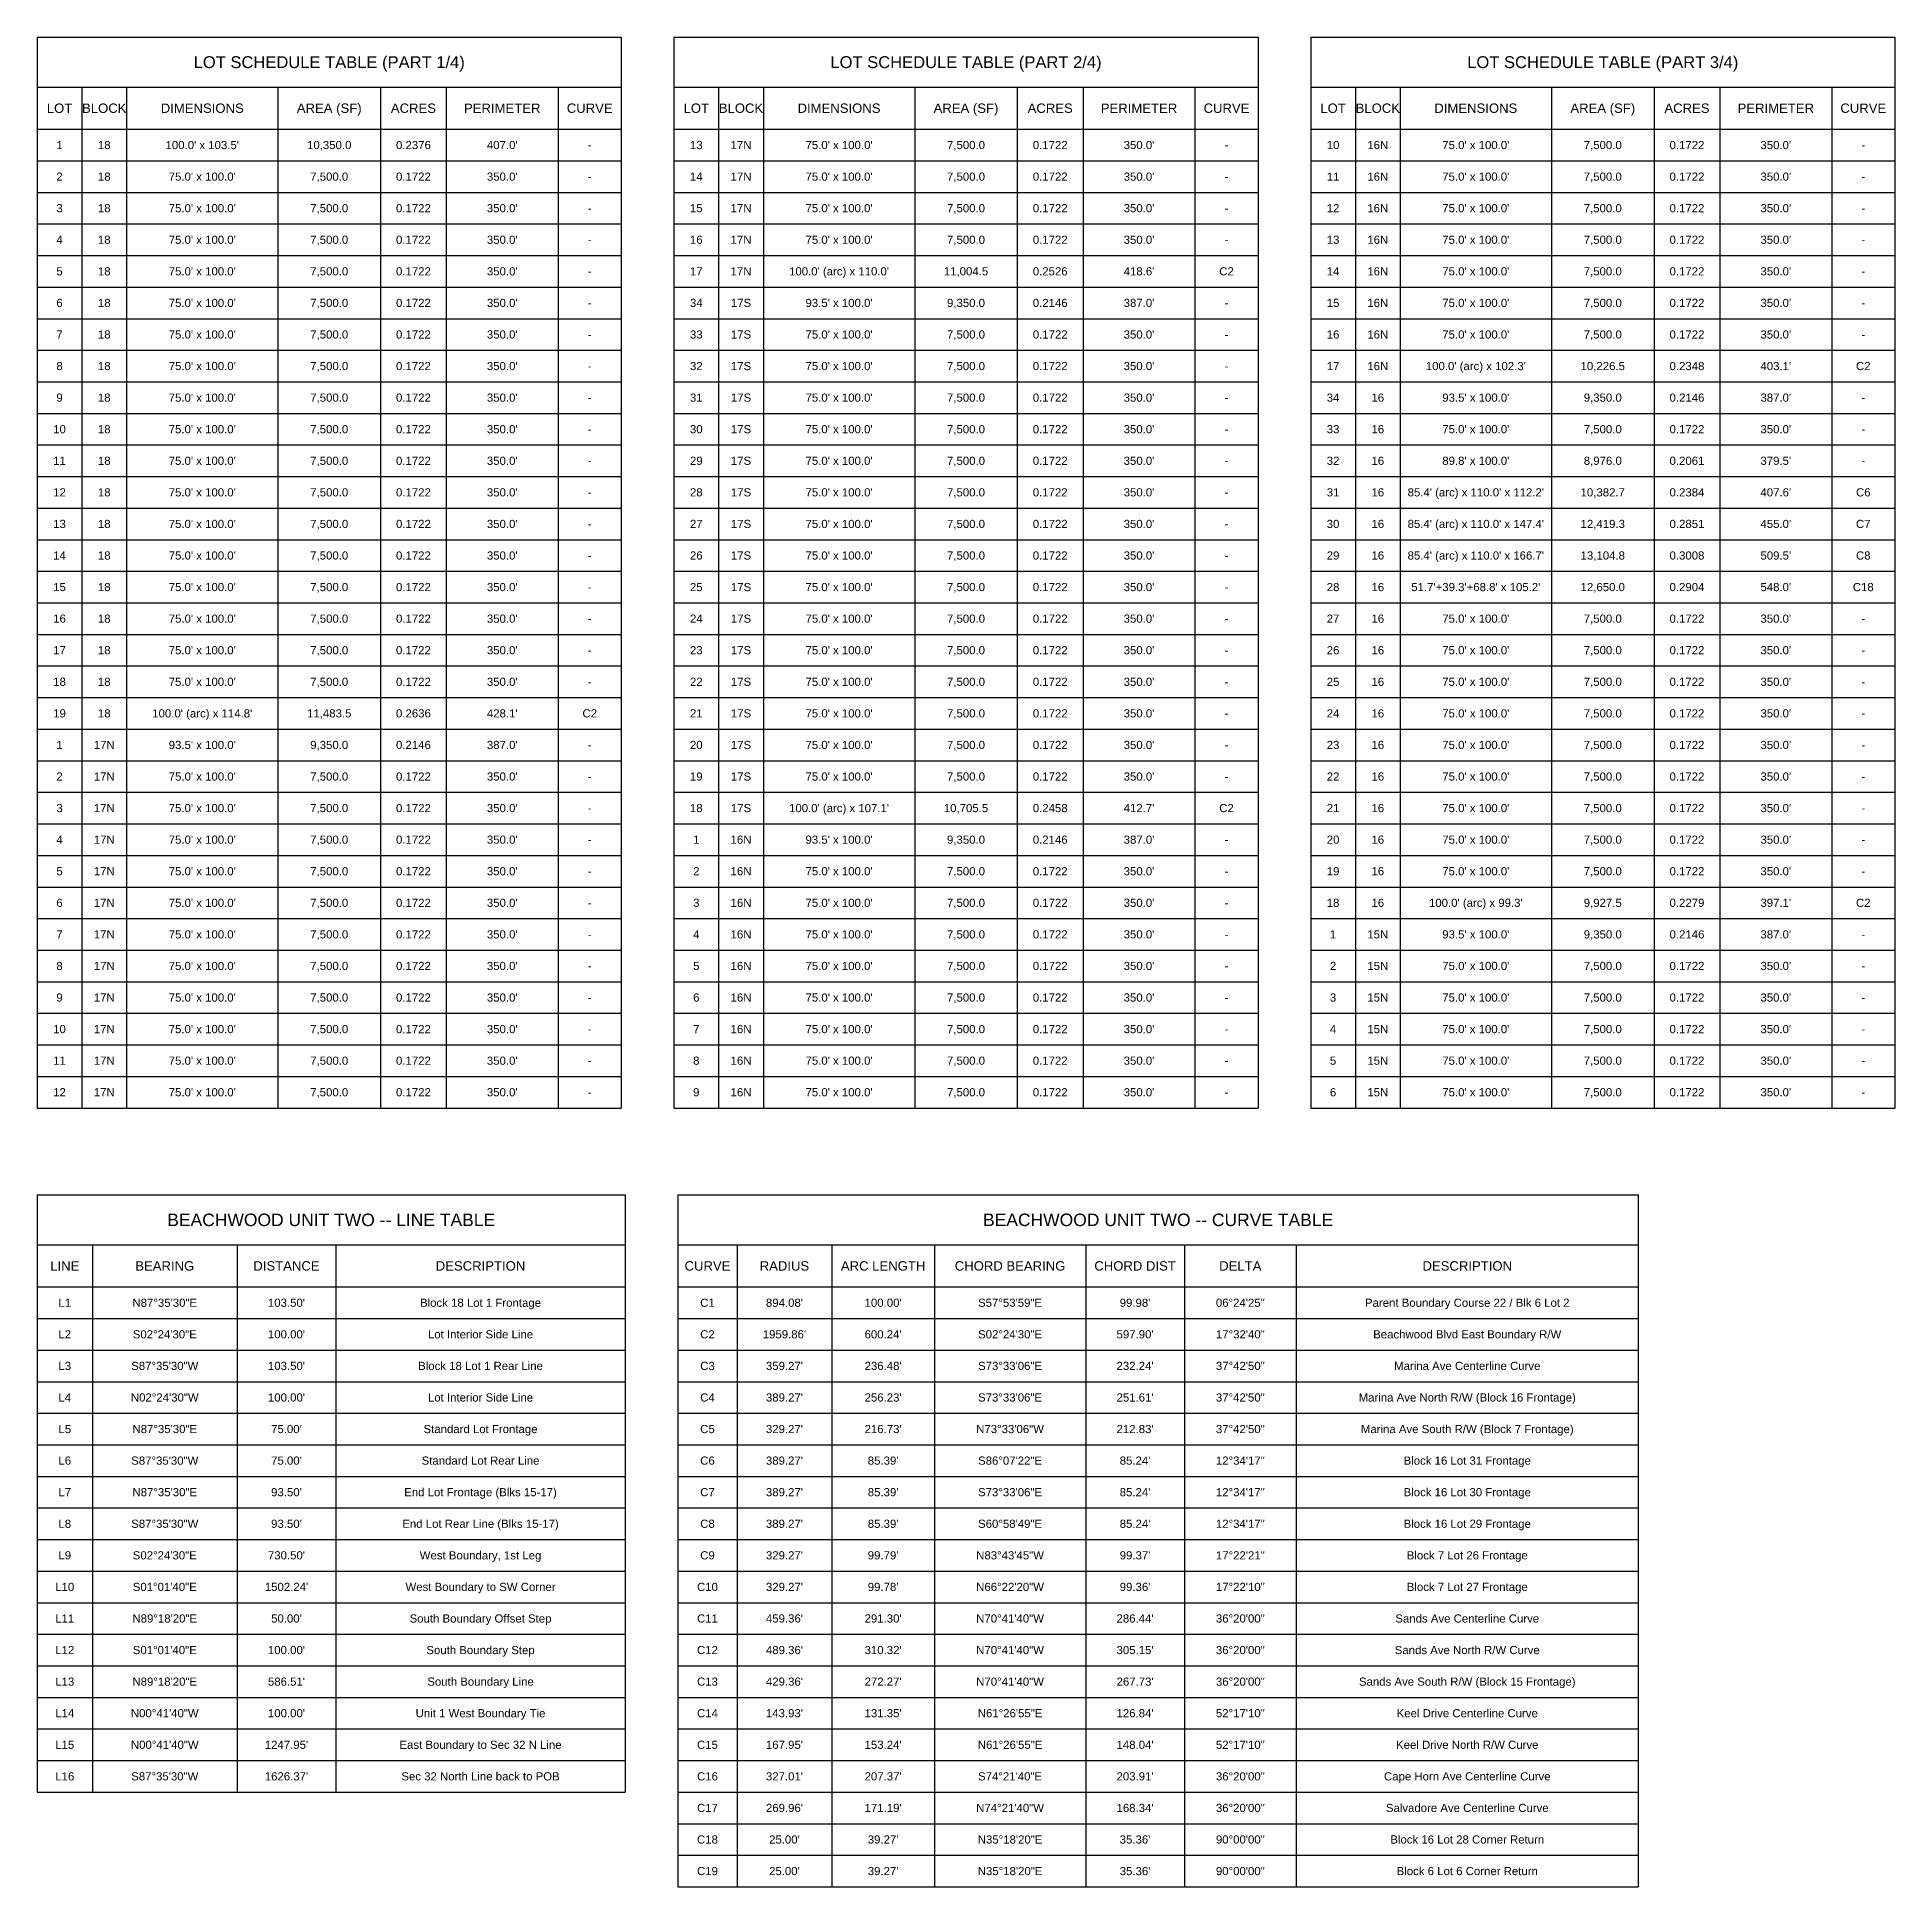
# Model space of a CAD drawing. Extents: x -13 to 3646, y -2354 to 434.
# Drawn here: x 1750 to 3162, y -1206 to 200 of the extents above; entities that cross this region are included whole.
import ezdxf
from ezdxf.enums import TextEntityAlignment as Align

# ---------------------------------------------------------------- set-up
doc = ezdxf.new("R2010")
doc.units = 0
for name, color, linetype in [('TABLE_BORDER', 7, 'CONTINUOUS'), ('TABLE_HEADER', 2, 'CONTINUOUS'), ('TABLE_TEXT', 7, 'CONTINUOUS')]:
    doc.layers.add(name, color=color, linetype=linetype)
doc.styles.get("Standard").update_dxf_attribs({"font": 'Arial'})

msp = doc.modelspace()

# ---------------------------------------------------------------- texts
at = {"layer": 'TABLE_HEADER'}
for s, height, p in [('LOT SCHEDULE TABLE (PART 1/4)', 9, (1972, 181)), ('LOT SCHEDULE TABLE (PART 2/4)', 9, (2456, 181)), ('LOT SCHEDULE TABLE (PART 3/4)', 9, (2940, 181)), ('LOT', 7.13, (1767, 146)), ('BLOCK', 7.13, (1801, 146)), ('DIMENSIONS', 7.13, (1875.5, 146)), ('AREA (SF)', 7.13, (1972, 146)), ('ACRES', 7.13, (2036, 146)), ('PERIMETER', 7.13, (2103.5, 146)), ('CURVE', 7.13, (2170, 146)), ('LOT', 7.13, (2251, 146)), ('BLOCK', 7.13, (2285, 146)), ('DIMENSIONS', 7.13, (2359.5, 146)), ('AREA (SF)', 7.13, (2456, 146)), ('ACRES', 7.13, (2520, 146)), ('PERIMETER', 7.13, (2587.5, 146)), ('CURVE', 7.13, (2654, 146)), ('LOT', 7.13, (2735, 146)), ('BLOCK', 7.13, (2769, 146)), ('DIMENSIONS', 7.13, (2843.5, 146)), ('AREA (SF)', 7.13, (2940, 146)), ('ACRES', 7.13, (3004, 146)), ('PERIMETER', 7.13, (3071.5, 146)), ('CURVE', 7.13, (3138, 146)), ('BEACHWOOD UNIT TWO -- LINE TABLE', 9.5, (1973.5, -699)), ('BEACHWOOD UNIT TWO -- CURVE TABLE', 9.5, (2602, -699)), ('LINE', 7.13, (1771, -734)), ('BEARING', 7.13, (1847, -734)), ('DISTANCE', 7.13, (1939.5, -734)), ('DESCRIPTION', 7.13, (2087, -734)), ('CURVE', 7.13, (2259.5, -734)), ('RADIUS', 7.13, (2318, -734)), ('ARC LENGTH', 7.13, (2393, -734)), ('CHORD BEARING', 7.13, (2489.5, -734)), ('CHORD DIST', 7.13, (2584.5, -734)), ('DELTA', 7.13, (2664.5, -734)), ('DESCRIPTION', 7.13, (2837, -734))]:
    msp.add_text(s, height=height, dxfattribs=at).set_placement(p, align=Align.MIDDLE_CENTER)
at = {"layer": 'TABLE_TEXT'}
for s, p in [('1', (1767, 118)), ('18', (1801, 118)), ("100.0' x 103.5'", (1875.5, 118)), ('10,350.0', (1972, 118)), ('0.2376', (2036, 118)), ("407.0'", (2103.5, 118)), ('-', (2170, 118)), ('13', (2251, 118)), ('17N', (2285, 118)), ("75.0' x 100.0'", (2359.5, 118)), ('7,500.0', (2456, 118)), ('0.1722', (2520, 118)), ("350.0'", (2587.5, 118)), ('-', (2654, 118)), ('10', (2735, 118)), ('16N', (2769, 118)), ("75.0' x 100.0'", (2843.5, 118)), ('7,500.0', (2940, 118)), ('0.1722', (3004, 118)), ("350.0'", (3071.5, 118)), ('-', (3138, 118)), ('2', (1767, 94)), ('18', (1801, 94)), ("75.0' x 100.0'", (1875.5, 94)), ('7,500.0', (1972, 94)), ('0.1722', (2036, 94)), ("350.0'", (2103.5, 94)), ('-', (2170, 94)), ('14', (2251, 94)), ('17N', (2285, 94)), ("75.0' x 100.0'", (2359.5, 94)), ('7,500.0', (2456, 94)), ('0.1722', (2520, 94)), ("350.0'", (2587.5, 94)), ('-', (2654, 94)), ('11', (2735, 94)), ('16N', (2769, 94)), ("75.0' x 100.0'", (2843.5, 94)), ('7,500.0', (2940, 94)), ('0.1722', (3004, 94)), ("350.0'", (3071.5, 94)), ('-', (3138, 94)), ('3', (1767, 70)), ('18', (1801, 70)), ("75.0' x 100.0'", (1875.5, 70)), ('7,500.0', (1972, 70)), ('0.1722', (2036, 70)), ("350.0'", (2103.5, 70)), ('15', (2251, 70)), ('17N', (2285, 70)), ("75.0' x 100.0'", (2359.5, 70)), ('7,500.0', (2456, 70)), ('0.1722', (2520, 70)), ("350.0'", (2587.5, 70)), ('12', (2735, 70)), ('16N', (2769, 70)), ("75.0' x 100.0'", (2843.5, 70)), ('7,500.0', (2940, 70)), ('0.1722', (3004, 70)), ("350.0'", (3071.5, 70)), ('-', (2170, 70)), ('-', (2654, 70)), ('-', (3138, 70)), ('4', (1767, 46)), ('18', (1801, 46)), ("75.0' x 100.0'", (1875.5, 46)), ('7,500.0', (1972, 46)), ('0.1722', (2036, 46)), ("350.0'", (2103.5, 46)), ('-', (2170, 46)), ('16', (2251, 46)), ('17N', (2285, 46)), ("75.0' x 100.0'", (2359.5, 46)), ('7,500.0', (2456, 46)), ('0.1722', (2520, 46)), ("350.0'", (2587.5, 46)), ('-', (2654, 46)), ('13', (2735, 46)), ('16N', (2769, 46)), ("75.0' x 100.0'", (2843.5, 46)), ('7,500.0', (2940, 46)), ('0.1722', (3004, 46)), ("350.0'", (3071.5, 46)), ('-', (3138, 46)), ('5', (1767, 22)), ('18', (1801, 22)), ("75.0' x 100.0'", (1875.5, 22)), ('7,500.0', (1972, 22)), ('0.1722', (2036, 22)), ("350.0'", (2103.5, 22)), ('-', (2170, 22)), ('17', (2251, 22)), ('17N', (2285, 22)), ("100.0' (arc) x 110.0'", (2359.5, 22)), ('11,004.5', (2456, 22)), ('0.2526', (2520, 22)), ("418.6'", (2587.5, 22)), ('C2', (2654, 22)), ('14', (2735, 22)), ('16N', (2769, 22)), ("75.0' x 100.0'", (2843.5, 22)), ('7,500.0', (2940, 22)), ('0.1722', (3004, 22)), ("350.0'", (3071.5, 22)), ('-', (3138, 22)), ('6', (1767, -2)), ('18', (1801, -2)), ("75.0' x 100.0'", (1875.5, -2)), ('7,500.0', (1972, -2)), ('0.1722', (2036, -2)), ("350.0'", (2103.5, -2)), ('34', (2251, -2)), ('17S', (2285, -2)), ("93.5' x 100.0'", (2359.5, -2)), ('9,350.0', (2456, -2)), ('0.2146', (2520, -2)), ("387.0'", (2587.5, -2)), ('15', (2735, -2)), ('16N', (2769, -2)), ("75.0' x 100.0'", (2843.5, -2)), ('7,500.0', (2940, -2)), ('0.1722', (3004, -2)), ("350.0'", (3071.5, -2)), ('-', (2170, -2)), ('-', (2654, -2)), ('-', (3138, -2)), ('7', (1767, -26)), ('18', (1801, -26)), ("75.0' x 100.0'", (1875.5, -26)), ('7,500.0', (1972, -26)), ('0.1722', (2036, -26)), ("350.0'", (2103.5, -26)), ('-', (2170, -26)), ('33', (2251, -26)), ('17S', (2285, -26)), ("75.0' x 100.0'", (2359.5, -26)), ('7,500.0', (2456, -26)), ('0.1722', (2520, -26)), ("350.0'", (2587.5, -26)), ('-', (2654, -26)), ('16', (2735, -26)), ('16N', (2769, -26)), ("75.0' x 100.0'", (2843.5, -26)), ('7,500.0', (2940, -26)), ('0.1722', (3004, -26)), ("350.0'", (3071.5, -26)), ('-', (3138, -26)), ('8', (1767, -50)), ('18', (1801, -50)), ("75.0' x 100.0'", (1875.5, -50)), ('7,500.0', (1972, -50)), ('0.1722', (2036, -50)), ("350.0'", (2103.5, -50)), ('-', (2170, -50)), ('32', (2251, -50)), ('17S', (2285, -50)), ("75.0' x 100.0'", (2359.5, -50)), ('7,500.0', (2456, -50)), ('0.1722', (2520, -50)), ("350.0'", (2587.5, -50)), ('-', (2654, -50)), ('17', (2735, -50)), ('16N', (2769, -50)), ("100.0' (arc) x 102.3'", (2843.5, -50)), ('10,226.5', (2940, -50)), ('0.2348', (3004, -50)), ("403.1'", (3071.5, -50)), ('C2', (3138, -50)), ('9', (1767, -74)), ('18', (1801, -74)), ("75.0' x 100.0'", (1875.5, -74)), ('7,500.0', (1972, -74)), ('0.1722', (2036, -74)), ("350.0'", (2103.5, -74)), ('-', (2170, -74)), ('31', (2251, -74)), ('17S', (2285, -74)), ("75.0' x 100.0'", (2359.5, -74)), ('7,500.0', (2456, -74)), ('0.1722', (2520, -74)), ("350.0'", (2587.5, -74)), ('-', (2654, -74)), ('34', (2735, -74)), ('16', (2769, -74)), ("93.5' x 100.0'", (2843.5, -74)), ('9,350.0', (2940, -74)), ('0.2146', (3004, -74)), ("387.0'", (3071.5, -74)), ('-', (3138, -74)), ('10', (1767, -98)), ('18', (1801, -98)), ("75.0' x 100.0'", (1875.5, -98)), ('7,500.0', (1972, -98)), ('0.1722', (2036, -98)), ("350.0'", (2103.5, -98)), ('-', (2170, -98)), ('30', (2251, -98)), ('17S', (2285, -98)), ("75.0' x 100.0'", (2359.5, -98)), ('7,500.0', (2456, -98)), ('0.1722', (2520, -98)), ("350.0'", (2587.5, -98)), ('-', (2654, -98)), ('33', (2735, -98)), ('16', (2769, -98)), ("75.0' x 100.0'", (2843.5, -98)), ('7,500.0', (2940, -98)), ('0.1722', (3004, -98)), ("350.0'", (3071.5, -98)), ('-', (3138, -98)), ('11', (1767, -122)), ('18', (1801, -122)), ("75.0' x 100.0'", (1875.5, -122)), ('7,500.0', (1972, -122)), ('0.1722', (2036, -122)), ("350.0'", (2103.5, -122)), ('-', (2170, -122)), ('29', (2251, -122)), ('17S', (2285, -122)), ("75.0' x 100.0'", (2359.5, -122)), ('7,500.0', (2456, -122)), ('0.1722', (2520, -122)), ("350.0'", (2587.5, -122)), ('-', (2654, -122)), ('32', (2735, -122)), ('16', (2769, -122)), ("89.8' x 100.0'", (2843.5, -122)), ('8,976.0', (2940, -122)), ('0.2061', (3004, -122)), ("379.5'", (3071.5, -122)), ('-', (3138, -122)), ('12', (1767, -146)), ('18', (1801, -146)), ("75.0' x 100.0'", (1875.5, -146)), ('7,500.0', (1972, -146)), ('0.1722', (2036, -146)), ("350.0'", (2103.5, -146)), ('-', (2170, -146)), ('28', (2251, -146)), ('17S', (2285, -146)), ("75.0' x 100.0'", (2359.5, -146)), ('7,500.0', (2456, -146)), ('0.1722', (2520, -146)), ("350.0'", (2587.5, -146)), ('-', (2654, -146)), ('31', (2735, -146)), ('16', (2769, -146)), ("85.4' (arc) x 110.0' x 112.2'", (2843.5, -146)), ('10,382.7', (2940, -146)), ('0.2384', (3004, -146)), ("407.6'", (3071.5, -146)), ('C6', (3138, -146)), ('13', (1767, -170)), ('18', (1801, -170)), ("75.0' x 100.0'", (1875.5, -170)), ('7,500.0', (1972, -170)), ('0.1722', (2036, -170)), ("350.0'", (2103.5, -170)), ('27', (2251, -170)), ('17S', (2285, -170)), ("75.0' x 100.0'", (2359.5, -170)), ('7,500.0', (2456, -170)), ('0.1722', (2520, -170)), ("350.0'", (2587.5, -170)), ('30', (2735, -170)), ('16', (2769, -170)), ("85.4' (arc) x 110.0' x 147.4'", (2843.5, -170)), ('12,419.3', (2940, -170)), ('0.2851', (3004, -170)), ("455.0'", (3071.5, -170)), ('C7', (3138, -170)), ('-', (2170, -170)), ('-', (2654, -170)), ('14', (1767, -194)), ('18', (1801, -194)), ("75.0' x 100.0'", (1875.5, -194)), ('7,500.0', (1972, -194)), ('0.1722', (2036, -194)), ("350.0'", (2103.5, -194)), ('-', (2170, -194)), ('26', (2251, -194)), ('17S', (2285, -194)), ("75.0' x 100.0'", (2359.5, -194)), ('7,500.0', (2456, -194)), ('0.1722', (2520, -194)), ("350.0'", (2587.5, -194)), ('-', (2654, -194)), ('29', (2735, -194)), ('16', (2769, -194)), ("85.4' (arc) x 110.0' x 166.7'", (2843.5, -194)), ('13,104.8', (2940, -194)), ('0.3008', (3004, -194)), ("509.5'", (3071.5, -194)), ('C8', (3138, -194)), ('15', (1767, -218)), ('18', (1801, -218)), ("75.0' x 100.0'", (1875.5, -218)), ('7,500.0', (1972, -218)), ('0.1722', (2036, -218)), ("350.0'", (2103.5, -218)), ('-', (2170, -218)), ('25', (2251, -218)), ('17S', (2285, -218)), ("75.0' x 100.0'", (2359.5, -218)), ('7,500.0', (2456, -218)), ('0.1722', (2520, -218)), ("350.0'", (2587.5, -218)), ('-', (2654, -218)), ('28', (2735, -218)), ('16', (2769, -218)), ("51.7'+39.3'+68.8' x 105.2'", (2843.5, -218)), ('12,650.0', (2940, -218)), ('0.2904', (3004, -218)), ("548.0'", (3071.5, -218)), ('C18', (3138, -218)), ('16', (1767, -242)), ('18', (1801, -242)), ("75.0' x 100.0'", (1875.5, -242)), ('7,500.0', (1972, -242)), ('0.1722', (2036, -242)), ("350.0'", (2103.5, -242)), ('24', (2251, -242)), ('17S', (2285, -242)), ("75.0' x 100.0'", (2359.5, -242)), ('7,500.0', (2456, -242)), ('0.1722', (2520, -242)), ("350.0'", (2587.5, -242)), ('27', (2735, -242)), ('16', (2769, -242)), ("75.0' x 100.0'", (2843.5, -242)), ('7,500.0', (2940, -242)), ('0.1722', (3004, -242)), ("350.0'", (3071.5, -242)), ('-', (2170, -242)), ('-', (2654, -242)), ('-', (3138, -242)), ('17', (1767, -266)), ('18', (1801, -266)), ("75.0' x 100.0'", (1875.5, -266)), ('7,500.0', (1972, -266)), ('0.1722', (2036, -266)), ("350.0'", (2103.5, -266)), ('-', (2170, -266)), ('23', (2251, -266)), ('17S', (2285, -266)), ("75.0' x 100.0'", (2359.5, -266)), ('7,500.0', (2456, -266)), ('0.1722', (2520, -266)), ("350.0'", (2587.5, -266)), ('-', (2654, -266)), ('26', (2735, -266)), ('16', (2769, -266)), ("75.0' x 100.0'", (2843.5, -266)), ('7,500.0', (2940, -266)), ('0.1722', (3004, -266)), ("350.0'", (3071.5, -266)), ('-', (3138, -266)), ('18', (1767, -290)), ('18', (1801, -290)), ("75.0' x 100.0'", (1875.5, -290)), ('7,500.0', (1972, -290)), ('0.1722', (2036, -290)), ("350.0'", (2103.5, -290)), ('-', (2170, -290)), ('22', (2251, -290)), ('17S', (2285, -290)), ("75.0' x 100.0'", (2359.5, -290)), ('7,500.0', (2456, -290)), ('0.1722', (2520, -290)), ("350.0'", (2587.5, -290)), ('-', (2654, -290)), ('25', (2735, -290)), ('16', (2769, -290)), ("75.0' x 100.0'", (2843.5, -290)), ('7,500.0', (2940, -290)), ('0.1722', (3004, -290)), ("350.0'", (3071.5, -290)), ('-', (3138, -290)), ("100.0' (arc) x 114.8'", (1875.5, -314)), ('19', (1767, -314)), ('18', (1801, -314)), ('11,483.5', (1972, -314)), ('0.2636', (2036, -314)), ("428.1'", (2103.5, -314)), ('C2', (2170, -314)), ('21', (2251, -314)), ('17S', (2285, -314)), ("75.0' x 100.0'", (2359.5, -314)), ('7,500.0', (2456, -314)), ('0.1722', (2520, -314)), ("350.0'", (2587.5, -314)), ('-', (2654, -314)), ('24', (2735, -314)), ('16', (2769, -314)), ("75.0' x 100.0'", (2843.5, -314)), ('7,500.0', (2940, -314)), ('0.1722', (3004, -314)), ("350.0'", (3071.5, -314)), ('-', (3138, -314)), ('1', (1767, -338)), ('17N', (1801, -338)), ("93.5' x 100.0'", (1875.5, -338)), ('9,350.0', (1972, -338)), ('0.2146', (2036, -338)), ("387.0'", (2103.5, -338)), ('-', (2170, -338)), ('20', (2251, -338)), ('17S', (2285, -338)), ("75.0' x 100.0'", (2359.5, -338)), ('7,500.0', (2456, -338)), ('0.1722', (2520, -338)), ("350.0'", (2587.5, -338)), ('-', (2654, -338)), ('23', (2735, -338)), ('16', (2769, -338)), ("75.0' x 100.0'", (2843.5, -338)), ('7,500.0', (2940, -338)), ('0.1722', (3004, -338)), ("350.0'", (3071.5, -338)), ('-', (3138, -338)), ('2', (1767, -362)), ('17N', (1801, -362)), ("75.0' x 100.0'", (1875.5, -362)), ('7,500.0', (1972, -362)), ('0.1722', (2036, -362)), ("350.0'", (2103.5, -362)), ('-', (2170, -362)), ('19', (2251, -362)), ('17S', (2285, -362)), ("75.0' x 100.0'", (2359.5, -362)), ('7,500.0', (2456, -362)), ('0.1722', (2520, -362)), ("350.0'", (2587.5, -362)), ('-', (2654, -362)), ('22', (2735, -362)), ('16', (2769, -362)), ("75.0' x 100.0'", (2843.5, -362)), ('7,500.0', (2940, -362)), ('0.1722', (3004, -362)), ("350.0'", (3071.5, -362)), ('-', (3138, -362)), ('3', (1767, -386)), ('17N', (1801, -386)), ("75.0' x 100.0'", (1875.5, -386)), ('7,500.0', (1972, -386)), ('0.1722', (2036, -386)), ("350.0'", (2103.5, -386)), ('-', (2170, -386)), ('18', (2251, -386)), ('17S', (2285, -386)), ("100.0' (arc) x 107.1'", (2359.5, -386)), ('10,705.5', (2456, -386)), ('0.2458', (2520, -386)), ("412.7'", (2587.5, -386)), ('C2', (2654, -386)), ('21', (2735, -386)), ('16', (2769, -386)), ("75.0' x 100.0'", (2843.5, -386)), ('7,500.0', (2940, -386)), ('0.1722', (3004, -386)), ("350.0'", (3071.5, -386)), ('-', (3138, -386)), ('4', (1767, -410)), ('17N', (1801, -410)), ("75.0' x 100.0'", (1875.5, -410)), ('7,500.0', (1972, -410)), ('0.1722', (2036, -410)), ("350.0'", (2103.5, -410)), ('1', (2251, -410)), ('16N', (2285, -410)), ("93.5' x 100.0'", (2359.5, -410)), ('9,350.0', (2456, -410)), ('0.2146', (2520, -410)), ("387.0'", (2587.5, -410)), ('20', (2735, -410)), ('16', (2769, -410)), ("75.0' x 100.0'", (2843.5, -410)), ('7,500.0', (2940, -410)), ('0.1722', (3004, -410)), ("350.0'", (3071.5, -410)), ('-', (2170, -410)), ('-', (2654, -410)), ('-', (3138, -410)), ('5', (1767, -434)), ('17N', (1801, -434)), ("75.0' x 100.0'", (1875.5, -434)), ('7,500.0', (1972, -434)), ('0.1722', (2036, -434)), ("350.0'", (2103.5, -434)), ('-', (2170, -434)), ('2', (2251, -434)), ('16N', (2285, -434)), ("75.0' x 100.0'", (2359.5, -434)), ('7,500.0', (2456, -434)), ('0.1722', (2520, -434)), ("350.0'", (2587.5, -434)), ('-', (2654, -434)), ('19', (2735, -434)), ('16', (2769, -434)), ("75.0' x 100.0'", (2843.5, -434)), ('7,500.0', (2940, -434)), ('0.1722', (3004, -434)), ("350.0'", (3071.5, -434)), ('-', (3138, -434)), ('6', (1767, -458)), ('17N', (1801, -458)), ("75.0' x 100.0'", (1875.5, -458)), ('7,500.0', (1972, -458)), ('0.1722', (2036, -458)), ("350.0'", (2103.5, -458)), ('-', (2170, -458)), ('3', (2251, -458)), ('16N', (2285, -458)), ("75.0' x 100.0'", (2359.5, -458)), ('7,500.0', (2456, -458)), ('0.1722', (2520, -458)), ("350.0'", (2587.5, -458)), ('-', (2654, -458)), ('18', (2735, -458)), ('16', (2769, -458)), ("100.0' (arc) x 99.3'", (2843.5, -458)), ('9,927.5', (2940, -458)), ('0.2279', (3004, -458)), ("397.1'", (3071.5, -458)), ('C2', (3138, -458)), ('7', (1767, -482)), ('17N', (1801, -482)), ("75.0' x 100.0'", (1875.5, -482)), ('7,500.0', (1972, -482)), ('0.1722', (2036, -482)), ("350.0'", (2103.5, -482)), ('4', (2251, -482)), ('16N', (2285, -482)), ("75.0' x 100.0'", (2359.5, -482)), ('7,500.0', (2456, -482)), ('0.1722', (2520, -482)), ("350.0'", (2587.5, -482)), ('1', (2735, -482)), ('15N', (2769, -482)), ("93.5' x 100.0'", (2843.5, -482)), ('9,350.0', (2940, -482)), ('0.2146', (3004, -482)), ("387.0'", (3071.5, -482)), ('-', (2170, -482)), ('-', (2654, -482)), ('-', (3138, -482)), ('8', (1767, -506)), ('17N', (1801, -506)), ("75.0' x 100.0'", (1875.5, -506)), ('7,500.0', (1972, -506)), ('0.1722', (2036, -506)), ("350.0'", (2103.5, -506)), ('-', (2170, -506)), ('5', (2251, -506)), ('16N', (2285, -506)), ("75.0' x 100.0'", (2359.5, -506)), ('7,500.0', (2456, -506)), ('0.1722', (2520, -506)), ("350.0'", (2587.5, -506)), ('-', (2654, -506)), ('2', (2735, -506)), ('15N', (2769, -506)), ("75.0' x 100.0'", (2843.5, -506)), ('7,500.0', (2940, -506)), ('0.1722', (3004, -506)), ("350.0'", (3071.5, -506)), ('-', (3138, -506)), ('9', (1767, -530)), ('17N', (1801, -530)), ("75.0' x 100.0'", (1875.5, -530)), ('7,500.0', (1972, -530)), ('0.1722', (2036, -530)), ("350.0'", (2103.5, -530)), ('-', (2170, -530)), ('6', (2251, -530)), ('16N', (2285, -530)), ("75.0' x 100.0'", (2359.5, -530)), ('7,500.0', (2456, -530)), ('0.1722', (2520, -530)), ("350.0'", (2587.5, -530)), ('-', (2654, -530)), ('3', (2735, -530)), ('15N', (2769, -530)), ("75.0' x 100.0'", (2843.5, -530)), ('7,500.0', (2940, -530)), ('0.1722', (3004, -530)), ("350.0'", (3071.5, -530)), ('-', (3138, -530)), ('10', (1767, -554)), ('17N', (1801, -554)), ("75.0' x 100.0'", (1875.5, -554)), ('7,500.0', (1972, -554)), ('0.1722', (2036, -554)), ("350.0'", (2103.5, -554)), ('-', (2170, -554)), ('7', (2251, -554)), ('16N', (2285, -554)), ("75.0' x 100.0'", (2359.5, -554)), ('7,500.0', (2456, -554)), ('0.1722', (2520, -554)), ("350.0'", (2587.5, -554)), ('-', (2654, -554)), ('4', (2735, -554)), ('15N', (2769, -554)), ("75.0' x 100.0'", (2843.5, -554)), ('7,500.0', (2940, -554)), ('0.1722', (3004, -554)), ("350.0'", (3071.5, -554)), ('-', (3138, -554)), ('11', (1767, -578)), ('17N', (1801, -578)), ("75.0' x 100.0'", (1875.5, -578)), ('7,500.0', (1972, -578)), ('0.1722', (2036, -578)), ("350.0'", (2103.5, -578)), ('-', (2170, -578)), ('8', (2251, -578)), ('16N', (2285, -578)), ("75.0' x 100.0'", (2359.5, -578)), ('7,500.0', (2456, -578)), ('0.1722', (2520, -578)), ("350.0'", (2587.5, -578)), ('-', (2654, -578)), ('5', (2735, -578)), ('15N', (2769, -578)), ("75.0' x 100.0'", (2843.5, -578)), ('7,500.0', (2940, -578)), ('0.1722', (3004, -578)), ("350.0'", (3071.5, -578)), ('-', (3138, -578)), ('12', (1767, -602)), ('17N', (1801, -602)), ("75.0' x 100.0'", (1875.5, -602)), ('7,500.0', (1972, -602)), ('0.1722', (2036, -602)), ("350.0'", (2103.5, -602)), ('-', (2170, -602)), ('9', (2251, -602)), ('16N', (2285, -602)), ("75.0' x 100.0'", (2359.5, -602)), ('7,500.0', (2456, -602)), ('0.1722', (2520, -602)), ("350.0'", (2587.5, -602)), ('-', (2654, -602)), ('6', (2735, -602)), ('15N', (2769, -602)), ("75.0' x 100.0'", (2843.5, -602)), ('7,500.0', (2940, -602)), ('0.1722', (3004, -602)), ("350.0'", (3071.5, -602)), ('-', (3138, -602)), ('L1', (1771, -762)), ('N87%%d35\'30"E', (1847, -762)), ("103.50'", (1939.5, -762)), ('Block 18 Lot 1 Frontage', (2087, -762)), ('C1', (2259.5, -762)), ("894.08'", (2318, -762)), ("100.00'", (2393, -762)), ('S57%%d53\'59"E', (2489.5, -762)), ("99.98'", (2584.5, -762)), ('06%%d24\'25"', (2664.5, -762)), ('Parent Boundary Course 22 / Blk 6 Lot 2', (2837, -762)), ('L2', (1771, -786)), ('S02%%d24\'30"E', (1847, -786)), ("100.00'", (1939.5, -786)), ('Lot Interior Side Line', (2087, -786)), ('C2', (2259.5, -786)), ("1959.86'", (2318, -786)), ("600.24'", (2393, -786)), ('S02%%d24\'30"E', (2489.5, -786)), ("597.90'", (2584.5, -786)), ('17%%d32\'40"', (2664.5, -786)), ('Beachwood Blvd East Boundary R/W', (2837, -786)), ('L3', (1771, -810)), ('S87%%d35\'30"W', (1847, -810)), ("103.50'", (1939.5, -810)), ('Block 18 Lot 1 Rear Line', (2087, -810)), ('C3', (2259.5, -810)), ("359.27'", (2318, -810)), ("236.48'", (2393, -810)), ('S73%%d33\'06"E', (2489.5, -810)), ("232.24'", (2584.5, -810)), ('37%%d42\'50"', (2664.5, -810)), ('Marina Ave Centerline Curve', (2837, -810)), ('L4', (1771, -834)), ('N02%%d24\'30"W', (1847, -834)), ("100.00'", (1939.5, -834)), ('Lot Interior Side Line', (2087, -834)), ('C4', (2259.5, -834)), ("389.27'", (2318, -834)), ("256.23'", (2393, -834)), ('S73%%d33\'06"E', (2489.5, -834)), ("251.61'", (2584.5, -834)), ('37%%d42\'50"', (2664.5, -834)), ('Marina Ave North R/W (Block 16 Frontage)', (2837, -834)), ('L5', (1771, -858)), ('N87%%d35\'30"E', (1847, -858)), ("75.00'", (1939.5, -858)), ('Standard Lot Frontage', (2087, -858)), ('C5', (2259.5, -858)), ("329.27'", (2318, -858)), ("216.73'", (2393, -858)), ('N73%%d33\'06"W', (2489.5, -858)), ("212.83'", (2584.5, -858)), ('37%%d42\'50"', (2664.5, -858)), ('Marina Ave South R/W (Block 7 Frontage)', (2837, -858)), ('L6', (1771, -882)), ('S87%%d35\'30"W', (1847, -882)), ("75.00'", (1939.5, -882)), ('Standard Lot Rear Line', (2087, -882)), ('C6', (2259.5, -882)), ("389.27'", (2318, -882)), ("85.39'", (2393, -882)), ('S86%%d07\'22"E', (2489.5, -882)), ("85.24'", (2584.5, -882)), ('12%%d34\'17"', (2664.5, -882)), ('Block 16 Lot 31 Frontage', (2837, -882)), ('L7', (1771, -906)), ('N87%%d35\'30"E', (1847, -906)), ("93.50'", (1939.5, -906)), ('End Lot Frontage (Blks 15-17)', (2087, -906)), ('C7', (2259.5, -906)), ("389.27'", (2318, -906)), ("85.39'", (2393, -906)), ('S73%%d33\'06"E', (2489.5, -906)), ("85.24'", (2584.5, -906)), ('12%%d34\'17"', (2664.5, -906)), ('Block 16 Lot 30 Frontage', (2837, -906)), ('L8', (1771, -930)), ('S87%%d35\'30"W', (1847, -930)), ("93.50'", (1939.5, -930)), ('End Lot Rear Line (Blks 15-17)', (2087, -930)), ('C8', (2259.5, -930)), ("389.27'", (2318, -930)), ("85.39'", (2393, -930)), ('S60%%d58\'49"E', (2489.5, -930)), ("85.24'", (2584.5, -930)), ('12%%d34\'17"', (2664.5, -930)), ('Block 16 Lot 29 Frontage', (2837, -930)), ('L9', (1771, -954)), ('S02%%d24\'30"E', (1847, -954)), ("730.50'", (1939.5, -954)), ('West Boundary, 1st Leg', (2087, -954)), ('C9', (2259.5, -954)), ("329.27'", (2318, -954)), ("99.79'", (2393, -954)), ('N83%%d43\'45"W', (2489.5, -954)), ("99.37'", (2584.5, -954)), ('17%%d22\'21"', (2664.5, -954)), ('Block 7 Lot 26 Frontage', (2837, -954)), ('L10', (1771, -978)), ('S01%%d01\'40"E', (1847, -978)), ("1502.24'", (1939.5, -978)), ('West Boundary to SW Corner', (2087, -978)), ('C10', (2259.5, -978)), ("329.27'", (2318, -978)), ("99.78'", (2393, -978)), ('N66%%d22\'20"W', (2489.5, -978)), ("99.36'", (2584.5, -978)), ('17%%d22\'10"', (2664.5, -978)), ('Block 7 Lot 27 Frontage', (2837, -978)), ('L11', (1771, -1002)), ('N89%%d18\'20"E', (1847, -1002)), ("50.00'", (1939.5, -1002)), ('South Boundary Offset Step', (2087, -1002)), ('C11', (2259.5, -1002)), ("459.36'", (2318, -1002)), ("291.30'", (2393, -1002)), ('N70%%d41\'40"W', (2489.5, -1002)), ("286.44'", (2584.5, -1002)), ('36%%d20\'00"', (2664.5, -1002)), ('Sands Ave Centerline Curve', (2837, -1002)), ('L12', (1771, -1026)), ('S01%%d01\'40"E', (1847, -1026)), ("100.00'", (1939.5, -1026)), ('South Boundary Step', (2087, -1026)), ('C12', (2259.5, -1026)), ("489.36'", (2318, -1026)), ("310.32'", (2393, -1026)), ('N70%%d41\'40"W', (2489.5, -1026)), ("305.15'", (2584.5, -1026)), ('36%%d20\'00"', (2664.5, -1026)), ('Sands Ave North R/W Curve', (2837, -1026)), ('L13', (1771, -1050)), ('N89%%d18\'20"E', (1847, -1050)), ("586.51'", (1939.5, -1050)), ('South Boundary Line', (2087, -1050)), ('C13', (2259.5, -1050)), ("429.36'", (2318, -1050)), ("272.27'", (2393, -1050)), ('N70%%d41\'40"W', (2489.5, -1050)), ("267.73'", (2584.5, -1050)), ('36%%d20\'00"', (2664.5, -1050)), ('Sands Ave South R/W (Block 15 Frontage)', (2837, -1050)), ('L14', (1771, -1074)), ('N00%%d41\'40"W', (1847, -1074)), ("100.00'", (1939.5, -1074)), ('Unit 1 West Boundary Tie', (2087, -1074)), ('C14', (2259.5, -1074)), ("143.93'", (2318, -1074)), ("131.35'", (2393, -1074)), ('N61%%d26\'55"E', (2489.5, -1074)), ("126.84'", (2584.5, -1074)), ('52%%d17\'10"', (2664.5, -1074)), ('Keel Drive Centerline Curve', (2837, -1074)), ('L15', (1771, -1098)), ('N00%%d41\'40"W', (1847, -1098)), ("1247.95'", (1939.5, -1098)), ('East Boundary to Sec 32 N Line', (2087, -1098)), ('C15', (2259.5, -1098)), ("167.95'", (2318, -1098)), ("153.24'", (2393, -1098)), ('N61%%d26\'55"E', (2489.5, -1098)), ("148.04'", (2584.5, -1098)), ('52%%d17\'10"', (2664.5, -1098)), ('Keel Drive North R/W Curve', (2837, -1098)), ('L16', (1771, -1122)), ('S87%%d35\'30"W', (1847, -1122)), ("1626.37'", (1939.5, -1122)), ('Sec 32 North Line back to POB', (2087, -1122)), ('C16', (2259.5, -1122)), ("327.01'", (2318, -1122)), ("207.37'", (2393, -1122)), ('S74%%d21\'40"E', (2489.5, -1122)), ("203.91'", (2584.5, -1122)), ('36%%d20\'00"', (2664.5, -1122)), ('Cape Horn Ave Centerline Curve', (2837, -1122)), ('C17', (2259.5, -1146)), ("269.96'", (2318, -1146)), ("171.19'", (2393, -1146)), ('N74%%d21\'40"W', (2489.5, -1146)), ("168.34'", (2584.5, -1146)), ('36%%d20\'00"', (2664.5, -1146)), ('Salvadore Ave Centerline Curve', (2837, -1146)), ('C18', (2259.5, -1170)), ("25.00'", (2318, -1170)), ("39.27'", (2393, -1170)), ('N35%%d18\'20"E', (2489.5, -1170)), ("35.36'", (2584.5, -1170)), ('90%%d00\'00"', (2664.5, -1170)), ('Block 16 Lot 28 Corner Return', (2837, -1170)), ('C19', (2259.5, -1194)), ("25.00'", (2318, -1194)), ("39.27'", (2393, -1194)), ('N35%%d18\'20"E', (2489.5, -1194)), ("35.36'", (2584.5, -1194)), ('90%%d00\'00"', (2664.5, -1194)), ('Block 6 Lot 6 Corner Return', (2837, -1194))]:
    msp.add_text(s, height=6.2, dxfattribs=at).set_placement(p, align=Align.MIDDLE_CENTER)

# ---------------------------------------------------------------- linework, layer by layer
at = {"layer": 'TABLE_BORDER'}
for p, q in [((1750, 200), (2194, 200)), ((1750, 200), (1750, -614)), ((2194, 200), (2194, -614)), ((2234, 200), (2678, 200)), ((2234, 200), (2234, -614)), ((2678, 200), (2678, -614)), ((2718, 200), (3162, 200)), ((2718, 200), (2718, -614)), ((3162, 200), (3162, -614)), ((1750, 162), (2194, 162)), ((1784, 162), (1784, 130)), ((1818, 162), (1818, 130)), ((1933, 162), (1933, 130)), ((2011, 162), (2011, 130)), ((2061, 162), (2061, 130)), ((2146, 162), (2146, 130)), ((2234, 162), (2678, 162)), ((2268, 162), (2268, 130)), ((2302, 162), (2302, 130)), ((2417, 162), (2417, 130)), ((2495, 162), (2495, 130)), ((2545, 162), (2545, 130)), ((2630, 162), (2630, 130)), ((2718, 162), (3162, 162)), ((2752, 162), (2752, 130)), ((2786, 162), (2786, 130)), ((2901, 162), (2901, 130)), ((2979, 162), (2979, 130)), ((3029, 162), (3029, 130)), ((3114, 162), (3114, 130)), ((1750, 130), (2194, 130)), ((1784, 130), (1784, -614)), ((1818, 130), (1818, -614)), ((1933, 130), (1933, -614)), ((2011, 130), (2011, -614)), ((2061, 130), (2061, -614)), ((2146, 130), (2146, -614)), ((2234, 130), (2678, 130)), ((2268, 130), (2268, -614)), ((2302, 130), (2302, -614)), ((2417, 130), (2417, -614)), ((2495, 130), (2495, -614)), ((2545, 130), (2545, -614)), ((2630, 130), (2630, -614)), ((2718, 130), (3162, 130)), ((2752, 130), (2752, -614)), ((2786, 130), (2786, -614)), ((2901, 130), (2901, -614)), ((2979, 130), (2979, -614)), ((3029, 130), (3029, -614)), ((3114, 130), (3114, -614)), ((1750, 106), (2194, 106)), ((2234, 106), (2678, 106)), ((2718, 106), (3162, 106)), ((1750, 82), (2194, 82)), ((2234, 82), (2678, 82)), ((2718, 82), (3162, 82)), ((1750, 58), (2194, 58)), ((2234, 58), (2678, 58)), ((2718, 58), (3162, 58)), ((1750, 34), (2194, 34)), ((2234, 34), (2678, 34)), ((2718, 34), (3162, 34)), ((1750, 10), (2194, 10)), ((2234, 10), (2678, 10)), ((2718, 10), (3162, 10)), ((1750, -14), (2194, -14)), ((2234, -14), (2678, -14)), ((2718, -14), (3162, -14)), ((1750, -38), (2194, -38)), ((2234, -38), (2678, -38)), ((2718, -38), (3162, -38)), ((1750, -62), (2194, -62)), ((2234, -62), (2678, -62)), ((2718, -62), (3162, -62)), ((1750, -86), (2194, -86)), ((2234, -86), (2678, -86)), ((2718, -86), (3162, -86)), ((1750, -110), (2194, -110)), ((2234, -110), (2678, -110)), ((2718, -110), (3162, -110)), ((1750, -134), (2194, -134)), ((2234, -134), (2678, -134)), ((2718, -134), (3162, -134)), ((1750, -158), (2194, -158)), ((2234, -158), (2678, -158)), ((2718, -158), (3162, -158)), ((1750, -182), (2194, -182)), ((2234, -182), (2678, -182)), ((2718, -182), (3162, -182)), ((1750, -206), (2194, -206)), ((2234, -206), (2678, -206)), ((2718, -206), (3162, -206)), ((1750, -230), (2194, -230)), ((2234, -230), (2678, -230)), ((2718, -230), (3162, -230)), ((1750, -254), (2194, -254)), ((2234, -254), (2678, -254)), ((2718, -254), (3162, -254)), ((1750, -278), (2194, -278)), ((2234, -278), (2678, -278)), ((2718, -278), (3162, -278)), ((1750, -302), (2194, -302)), ((2234, -302), (2678, -302)), ((2718, -302), (3162, -302)), ((1750, -326), (2194, -326)), ((2234, -326), (2678, -326)), ((2718, -326), (3162, -326)), ((1750, -350), (2194, -350)), ((2234, -350), (2678, -350)), ((2718, -350), (3162, -350)), ((1750, -374), (2194, -374)), ((2234, -374), (2678, -374)), ((2718, -374), (3162, -374)), ((1750, -398), (2194, -398)), ((2234, -398), (2678, -398)), ((2718, -398), (3162, -398)), ((1750, -422), (2194, -422)), ((2234, -422), (2678, -422)), ((2718, -422), (3162, -422)), ((1750, -446), (2194, -446)), ((2234, -446), (2678, -446)), ((2718, -446), (3162, -446)), ((1750, -470), (2194, -470)), ((2234, -470), (2678, -470)), ((2718, -470), (3162, -470)), ((1750, -494), (2194, -494)), ((2234, -494), (2678, -494)), ((2718, -494), (3162, -494)), ((1750, -518), (2194, -518)), ((2234, -518), (2678, -518)), ((2718, -518), (3162, -518)), ((1750, -542), (2194, -542)), ((2234, -542), (2678, -542)), ((2718, -542), (3162, -542)), ((1750, -566), (2194, -566)), ((2234, -566), (2678, -566)), ((2718, -566), (3162, -566)), ((1750, -590), (2194, -590)), ((2234, -590), (2678, -590)), ((2718, -590), (3162, -590)), ((1750, -614), (2194, -614)), ((1750, -614), (2194, -614)), ((2234, -614), (2678, -614)), ((2234, -614), (2678, -614)), ((2718, -614), (3162, -614)), ((2718, -614), (3162, -614)), ((1750, -680), (2197, -680)), ((1750, -680), (1750, -1134)), ((2197, -680), (2197, -1134)), ((2237, -680), (2967, -680)), ((2237, -680), (2237, -1206)), ((2967, -680), (2967, -1206)), ((1750, -718), (2197, -718)), ((1792, -718), (1792, -750)), ((1902, -718), (1902, -750)), ((1977, -718), (1977, -750)), ((2237, -718), (2967, -718)), ((2282, -718), (2282, -750)), ((2354, -718), (2354, -750)), ((2432, -718), (2432, -750)), ((2547, -718), (2547, -750)), ((2622, -718), (2622, -750)), ((2707, -718), (2707, -750)), ((1750, -750), (2197, -750)), ((1792, -750), (1792, -1134)), ((1902, -750), (1902, -1134)), ((1977, -750), (1977, -1134)), ((2237, -750), (2967, -750)), ((2282, -750), (2282, -1206)), ((2354, -750), (2354, -1206)), ((2432, -750), (2432, -1206)), ((2547, -750), (2547, -1206)), ((2622, -750), (2622, -1206)), ((2707, -750), (2707, -1206)), ((1750, -774), (2197, -774)), ((2237, -774), (2967, -774)), ((1750, -798), (2197, -798)), ((2237, -798), (2967, -798)), ((1750, -822), (2197, -822)), ((2237, -822), (2967, -822)), ((1750, -846), (2197, -846)), ((2237, -846), (2967, -846)), ((1750, -870), (2197, -870)), ((2237, -870), (2967, -870)), ((1750, -894), (2197, -894)), ((2237, -894), (2967, -894)), ((1750, -918), (2197, -918)), ((2237, -918), (2967, -918)), ((1750, -942), (2197, -942)), ((2237, -942), (2967, -942)), ((1750, -966), (2197, -966)), ((2237, -966), (2967, -966)), ((1750, -990), (2197, -990)), ((2237, -990), (2967, -990)), ((1750, -1014), (2197, -1014)), ((2237, -1014), (2967, -1014)), ((1750, -1038), (2197, -1038)), ((2237, -1038), (2967, -1038)), ((1750, -1062), (2197, -1062)), ((2237, -1062), (2967, -1062)), ((1750, -1086), (2197, -1086)), ((2237, -1086), (2967, -1086)), ((1750, -1110), (2197, -1110)), ((2237, -1110), (2967, -1110)), ((1750, -1134), (2197, -1134)), ((1750, -1134), (2197, -1134)), ((2237, -1134), (2967, -1134)), ((2237, -1158), (2967, -1158)), ((2237, -1182), (2967, -1182)), ((2237, -1206), (2967, -1206)), ((2237, -1206), (2967, -1206))]:
    msp.add_line(p, q, dxfattribs=at)

msp.set_redraw_order([(e.dxf.handle, doc.entitydb.next_handle()) for e in msp.query("TEXT MTEXT ATTDEF DIMENSION ARC_DIMENSION")])  # texts and dimensions are drawn at this point

doc.saveas('drawing.dxf')
